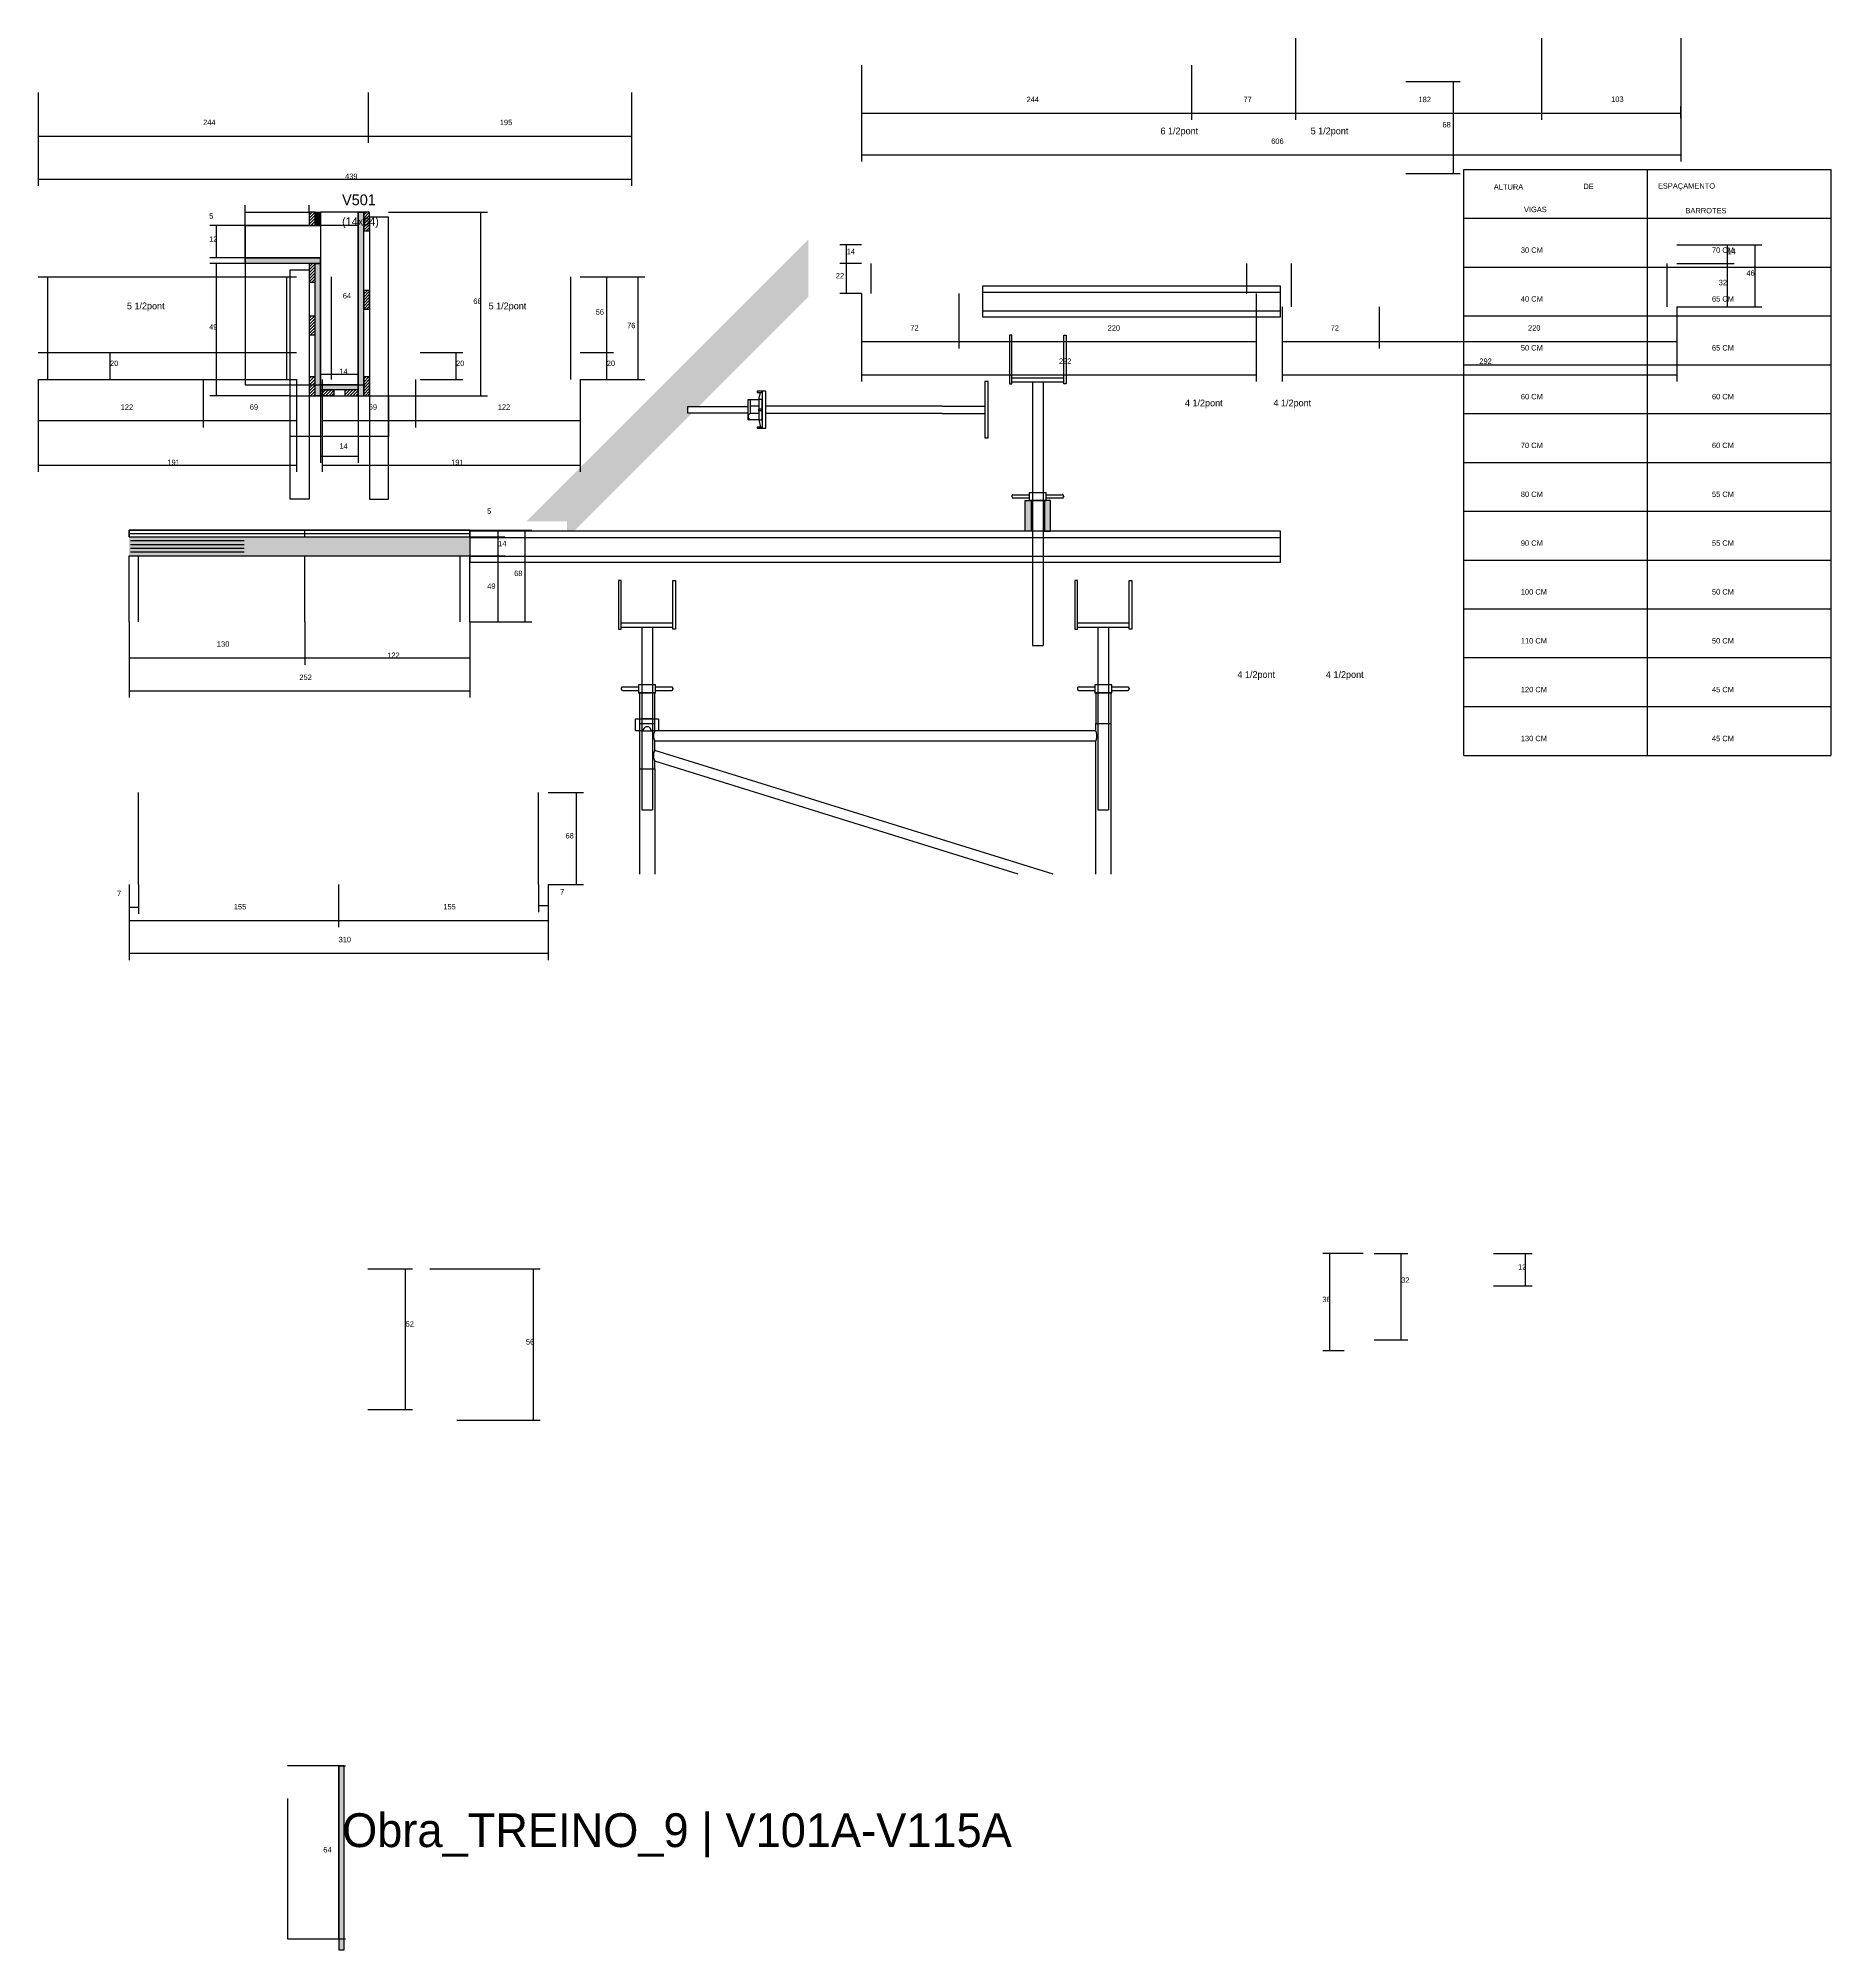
# Model space of a CAD drawing. Header units: metres. Extents: x -2848 to 22762, y -45195 to 1016.
# Drawn here: x 14175 to 15501, y -38686 to -37271 of the extents above; entities that cross this region are included whole.
import ezdxf

# ---------------------------------------------------------------- set-up
doc = ezdxf.new("R2010")
doc.units = ezdxf.units.M
for name, color, linetype in [('BARRA DE ANCORAGEM', 7, 'Continuous'), ('CONCRETO', 251, 'Continuous'), ('COTA', 4, 'Continuous'), ('Cota Seção (2x)', 4, 'Continuous'), ('Demarcação 2', 254, 'Continuous'), ('Escoras', 2, 'Continuous'), ('Forcador', 251, 'Continuous'), ('GARFOS', 7, 'Continuous'), ('Hachura', 253, 'Continuous'), ('LABEL_ID', 3, 'Continuous'), ('Madeira', 126, 'Continuous'), ('NOMENCLATURA', 7, 'Continuous'), ('Painéis', 200, 'Continuous'), ('Perfil Metálico', 251, 'Continuous'), ('SARR_2.2x7', 40, 'Continuous'), ('SARR_3.5x7', 81, 'Continuous'), ('SARR_EDITAR', 141, 'Continuous'), ('Texto Seção', 7, 'Continuous')]:
    doc.layers.add(name, color=color, linetype=linetype)

msp = doc.modelspace()

# ---------------------------------------------------------------- hatches: boundary and pattern name
at = {"layer": 'COTA'}
h = msp.add_hatch(dxfattribs=at)
h.set_pattern_fill('AR-CONC', scale=0.03)
h.paths.add_polyline_path([(14242.4, -37640.4), (14242.4, -37654.4), (14242.4, -37654.4), (14494.4, -37654.4), (14494.4, -37654.4), (14494.4, -37640.4), (14494.4, -37640.4), (14242.4, -37640.4)])
at = {"layer": 'Demarcação 2'}
h = msp.add_hatch(color=8, dxfattribs=at)
h.dxf.hatch_style = 1
h.paths.add_polyline_path([(14744.9, -37462.8), (14744.9, -37420.3), (14536.5, -37628.8), (14566.5, -37628.8), (14566.5, -37636.3), (14571.4, -37636.3), (14659.2, -37548.6), (14655.5, -37548.6), (14655.5, -37544.1), (14663.6, -37544.1)])
at = {"layer": 'Hachura'}
h = msp.add_hatch(dxfattribs=at)
h.set_pattern_fill('ANSI31', scale=0.5)
h.paths.add_polyline_path([(14380, -37400), (14375.6, -37400), (14375.6, -37400), (14375.6, -37410), (14375.6, -37410), (14380, -37410), (14380, -37410), (14380, -37400)])
h = msp.add_hatch(color=8, dxfattribs=at)
h.dxf.hatch_style = 1
h.paths.add_polyline_path([(14380, -37410), (14384, -37410), (14384, -37410), (14384, -37400), (14384, -37400), (14380, -37400), (14380, -37400), (14380, -37410)])
h = msp.add_hatch(color=8, dxfattribs=at)
h.dxf.hatch_style = 1
h.paths.add_polyline_path([(14416, -37400), (14412, -37400), (14412, -37400), (14412, -37536), (14412, -37536), (14416, -37536), (14416, -37536), (14416, -37400)])
h = msp.add_hatch(dxfattribs=at)
h.set_pattern_fill('ANSI31', scale=0.5)
h.paths.add_polyline_path([(14420.4, -37400), (14416, -37400), (14416, -37400), (14416, -37414), (14416, -37414), (14420.4, -37414), (14420.4, -37414), (14420.4, -37400)])
h = msp.add_hatch(color=8, dxfattribs=at)
h.dxf.hatch_style = 1
h.paths.add_polyline_path([(14328.4, -37438), (14328.4, -37434), (14328.4, -37434), (14384, -37434), (14384, -37434), (14384, -37438), (14384, -37438), (14328.4, -37438)])
h = msp.add_hatch(dxfattribs=at)
h.set_pattern_fill('ANSI31', scale=0.5)
h.paths.add_polyline_path([(14380, -37438), (14375.6, -37438), (14375.6, -37438), (14375.6, -37452), (14375.6, -37452), (14380, -37452), (14380, -37452), (14380, -37438)])
h = msp.add_hatch(color=8, dxfattribs=at)
h.dxf.hatch_style = 1
h.paths.add_polyline_path([(14380, -37438), (14384, -37438), (14384, -37438), (14384, -37536), (14384, -37536), (14380, -37536), (14380, -37536), (14380, -37438)])
h = msp.add_hatch(dxfattribs=at)
h.set_pattern_fill('ANSI31', scale=0.5)
h.paths.add_polyline_path([(14420.4, -37458), (14416, -37458), (14416, -37458), (14416, -37472), (14416, -37472), (14420.4, -37472), (14420.4, -37472), (14420.4, -37458)])
h = msp.add_hatch(dxfattribs=at)
h.set_pattern_fill('ANSI31', scale=0.5)
h.paths.add_polyline_path([(14380, -37477), (14375.6, -37477), (14375.6, -37477), (14375.6, -37491), (14375.6, -37491), (14380, -37491), (14380, -37491), (14380, -37477)])
h = msp.add_hatch(dxfattribs=at)
h.set_pattern_fill('ANSI31', scale=0.5)
h.paths.add_polyline_path([(14380, -37522), (14375.6, -37522), (14375.6, -37522), (14375.6, -37536), (14375.6, -37536), (14380, -37536), (14380, -37536), (14380, -37522)])
h = msp.add_hatch(color=8, dxfattribs=at)
h.dxf.hatch_style = 1
h.paths.add_polyline_path([(14384, -37531.6), (14384, -37528), (14384, -37528), (14412, -37528), (14412, -37528), (14412, -37531.6), (14412, -37531.6), (14384, -37531.6)])
h = msp.add_hatch(dxfattribs=at)
h.set_pattern_fill('ANSI31', scale=0.5)
h.paths.add_polyline_path([(14420.4, -37522), (14416, -37522), (14416, -37522), (14416, -37536), (14416, -37536), (14420.4, -37536), (14420.4, -37536), (14420.4, -37522)])
h = msp.add_hatch(dxfattribs=at)
h.set_pattern_fill('ANSI31', scale=0.5)
h.paths.add_polyline_path([(14384, -37536), (14384, -37531.6), (14384, -37531.6), (14394, -37531.6), (14394, -37531.6), (14394, -37536), (14394, -37536), (14384, -37536)])
h = msp.add_hatch(dxfattribs=at)
h.set_pattern_fill('ANSI31', scale=0.5)
h.paths.add_polyline_path([(14412, -37536), (14412, -37531.6), (14412, -37531.6), (14402, -37531.6), (14402, -37531.6), (14402, -37536), (14402, -37536), (14412, -37536)])
h = msp.add_hatch(color=8, dxfattribs=at)
h.dxf.hatch_style = 1
h.paths.add_polyline_path([(14401.6, -38550), (14397.6, -38550), (14397.6, -38550), (14397.6, -38686), (14397.6, -38686), (14401.6, -38686), (14401.6, -38686), (14401.6, -38550)])
at = {"layer": 'Perfil Metálico'}
h = msp.add_hatch(color=8, dxfattribs=at)
h.dxf.hatch_style = 1
h.paths.add_polyline_path([(14905.3, -37636.3), (14909.8, -37636.3), (14909.8, -37613.5), (14905.3, -37613.5)])
h = msp.add_hatch(color=8, dxfattribs=at)
h.dxf.hatch_style = 1
h.paths.add_polyline_path([(14919.7, -37636.3), (14924.2, -37636.3), (14924.2, -37613.5), (14919.7, -37613.5)])

# ---------------------------------------------------------------- linework, layer by layer
at = {"layer": 'BARRA DE ANCORAGEM'}
for p, q in [((14708.4, -37538.8), (14709.5, -37533.5)), ((14710.7, -37532.7), (14710.7, -37560)), ((14700.53, -37550.9), (14700.47, -37551.43)), ((14700.47, -37551.43), (14700.53, -37551.96)), ((14700.7, -37550.39), (14700.53, -37550.9)), ((14700.53, -37551.96), (14700.7, -37552.47)), ((14700.97, -37549.93), (14700.7, -37550.39)), ((14700.7, -37552.47), (14700.97, -37552.93)), ((14701.32, -37549.53), (14700.97, -37549.93)), ((14700.97, -37552.93), (14701.32, -37553.33)), ((14701.76, -37549.22), (14701.32, -37549.53)), ((14701.32, -37553.33), (14701.76, -37553.64)), ((14702.25, -37549), (14701.76, -37549.22)), ((14701.76, -37553.64), (14702.25, -37553.86)), ((14708.4, -37553.9), (14709.5, -37559.2)), ((14744.9, -37543.7), (14713.4, -37543.7)), ((14744.9, -37549), (14713.4, -37549)), ((14843.9, -37543.7), (14744.9, -37543.7)), ((14843.9, -37549), (14744.9, -37549)), ((14843.9, -37543.7), (14875.5, -37543.7)), ((14843.9, -37549), (14875.5, -37549))]:
    msp.add_line(p, q, dxfattribs=at)
for points in [[(14877.9, -37567.2), (14877.9, -37525.5), (14875.5, -37525.5), (14875.5, -37567.2)], [(14710.7, -37532.7), (14707.1, -37532.7), (14707.1, -37533.5), (14710.7, -37533.5)], [(14710.7, -37538.8), (14708.4, -37538.8), (14708.4, -37553.9), (14710.7, -37553.9)], [(14713.4, -37560), (14713.4, -37532.7), (14710.7, -37532.7), (14710.7, -37560)], [(14700.5, -37544.1), (14655.5, -37544.1), (14655.5, -37548.6), (14700.5, -37548.6)], [(14710.7, -37559.2), (14707.1, -37559.2), (14707.1, -37560), (14710.7, -37560)]]:
    msp.add_lwpolyline(points, close=True, dxfattribs=at)
for points in [[(14708.4, -37553.9), (14700.5, -37553.9), (14700.5, -37538.8), (14708.4, -37538.8)], [(14708.4, -37543.7), (14702.2, -37543.7), (14702.2, -37538.8)], [(14708.4, -37549), (14702.2, -37549), (14702.2, -37543.7)], [(14708.4, -37546.8), (14710.7, -37546.8), (14710.7, -37545.9), (14708.4, -37545.9), (14708.4, -37546.8), (14708.4, -37545.9)]]:
    msp.add_lwpolyline(points, dxfattribs=at)
at = {"layer": 'CONCRETO'}
for points in [[(14384, -37434), (14384, -37436), (14384, -37436), (14384, -37528), (14412, -37528), (14412, -37400), (14416, -37400), (14416, -37400), (14384, -37400), (14384, -37410)], [(14412, -37424), (14412, -37424), (14412, -37456), (14412, -37456), (14412, -37528), (14384, -37528), (14384, -37434), (14328.4, -37434), (14328.4, -37410), (14384, -37410)], [(14359.6, -38574), (14359.6, -38576), (14359.6, -38576), (14359.6, -38678), (14397.6, -38678), (14397.6, -38550), (14401.6, -38550), (14401.6, -38550), (14359.6, -38550), (14359.6, -38550)]]:
    msp.add_lwpolyline(points, dxfattribs=at)
for points in [[(14384, -37528), (14416, -37528), (14416, -37400), (14384, -37400)], [(14328.4, -37528), (14412, -37528), (14412, -37410), (14328.4, -37410)]]:
    msp.add_lwpolyline(points, close=True, dxfattribs=at)
at = {"layer": 'COTA'}
for p, q in [((15105.4, -37271.4), (15105.4, -37331.8)), ((15287.4, -37271.4), (15287.4, -37331.8)), ((15390.4, -37271.4), (15390.4, -37362.7)), ((14784.4, -37291.4), (14784.4, -37331.8)), ((14784.4, -37291.4), (14784.4, -37362.7)), ((15028.4, -37291.4), (15028.4, -37331.8)), ((15028.4, -37291.4), (15028.4, -37331.8)), ((15105.4, -37291.4), (15105.4, -37331.8)), ((15287.4, -37291.4), (15287.4, -37331.8)), ((14175.2, -37311.5), (14175.2, -37380.6)), ((14175.2, -37311.5), (14175.2, -37348.8)), ((14419.2, -37311.5), (14419.2, -37348.8)), ((14419.2, -37311.5), (14419.2, -37348.8)), ((14614.2, -37311.5), (14614.2, -37380.6)), ((14614.2, -37311.5), (14614.2, -37348.8)), ((15187, -37303.4), (15227.3, -37303.4)), ((15222.3, -37371.4), (15222.3, -37303.4)), ((14784.4, -37326.8), (15028.4, -37326.8)), ((15028.4, -37326.8), (15105.4, -37326.8)), ((15105.4, -37326.8), (15287.4, -37326.8)), ((15287.4, -37326.8), (15390.4, -37326.8)), ((15390.4, -37330.6), (15390.4, -37321.8)), ((14175.2, -37343.8), (14419.2, -37343.8)), ((14419.2, -37343.8), (14614.2, -37343.8)), ((14784.4, -37357.7), (15390.4, -37357.7)), ((15187, -37371.4), (15227.3, -37371.4)), ((14175.2, -37375.6), (14614.2, -37375.6)), ((14328.4, -37410), (14328.4, -37395)), ((14328.4, -37400), (14375.6, -37400)), ((14375.6, -37400), (14375.6, -37395)), ((14434.4, -37400), (14507.6, -37400)), ((14502.6, -37536), (14502.6, -37400)), ((14328.4, -37410), (14302.2, -37410)), ((14307.2, -37434), (14307.2, -37410)), ((14784.4, -37424.2), (14768.3, -37424.2)), ((14773.3, -37438.2), (14773.3, -37424.2)), ((15387.4, -37424.2), (15430, -37424.2)), ((15387.4, -37424.2), (15450.5, -37424.2)), ((15425, -37438.2), (15425, -37424.2)), ((15445.5, -37470.2), (15445.5, -37424.2)), ((14328.4, -37434), (14302.2, -37434)), ((14366, -37438), (14302.2, -37438)), ((14307.2, -37536), (14307.2, -37438)), ((14784.4, -37438.2), (14768.3, -37438.2)), ((14784.4, -37438.2), (14768.3, -37438.2)), ((14773.3, -37460.2), (14773.3, -37438.2)), ((15387.4, -37438.2), (15430, -37438.2)), ((15387.4, -37438.2), (15430, -37438.2)), ((15425, -37470.2), (15425, -37438.2)), ((14576.2, -37448), (14600.8, -37448)), ((14576.2, -37448), (14624, -37448)), ((14595.8, -37504), (14595.8, -37448)), ((14619, -37524), (14619, -37448)), ((14784.4, -37460.2), (14768.3, -37460.2)), ((14784.4, -37460.2), (14784.4, -37500.9)), ((14784.4, -37460.2), (14784.4, -37525.5)), ((14856.4, -37460.2), (14856.4, -37500.9)), ((14856.4, -37460.2), (14856.4, -37500.9)), ((15076.4, -37460.2), (15076.4, -37500.9)), ((15076.4, -37460.2), (15076.4, -37525.5)), ((15095.4, -37470.2), (15095.4, -37500.9)), ((15095.4, -37470.2), (15095.4, -37525.5)), ((15167.4, -37470.2), (15167.4, -37500.9)), ((15167.4, -37470.2), (15167.4, -37500.9)), ((15387.4, -37470.2), (15387.4, -37500.9)), ((15387.4, -37470.2), (15387.4, -37525.5)), ((15387.4, -37470.2), (15430, -37470.2)), ((15387.4, -37470.2), (15450.5, -37470.2)), ((14784.4, -37495.9), (14856.4, -37495.9)), ((14856.4, -37495.9), (15076.4, -37495.9)), ((15095.4, -37495.9), (15167.4, -37495.9)), ((15167.4, -37495.9), (15387.4, -37495.9)), ((14193.7, -37504), (14233.3, -37504)), ((14228.3, -37524), (14228.3, -37504)), ((14457.7, -37504), (14489.3, -37504)), ((14484.3, -37524), (14484.3, -37504)), ((14576.2, -37504), (14600.8, -37504)), ((14576.2, -37504), (14600.8, -37504)), ((14595.8, -37524), (14595.8, -37504)), ((14175.2, -37524), (14175.2, -37592.3)), ((14175.2, -37524), (14175.2, -37559.4)), ((14193.7, -37524), (14233.3, -37524)), ((14297.2, -37524), (14297.2, -37559.4)), ((14297.2, -37524), (14297.2, -37559.4)), ((14366.2, -37524), (14366.2, -37592.3)), ((14366.2, -37524), (14366.2, -37559.4)), ((14385.2, -37524), (14385.2, -37592.3)), ((14385.2, -37524), (14385.2, -37559.4)), ((14454.2, -37524), (14454.2, -37559.4)), ((14454.2, -37524), (14454.2, -37559.4)), ((14457.7, -37524), (14489.3, -37524)), ((14576.2, -37524), (14576.2, -37592.3)), ((14576.2, -37524), (14576.2, -37559.4)), ((14576.2, -37524), (14600.8, -37524)), ((14576.2, -37524), (14624, -37524)), ((14784.4, -37520.5), (15076.4, -37520.5)), ((15095.4, -37520.5), (15387.4, -37520.5)), ((14361.6, -37536), (14302.2, -37536)), ((14384, -37536), (14384, -37585.7)), ((14412, -37536), (14412, -37585.7)), ((14434.4, -37536), (14507.6, -37536)), ((14175.2, -37554.4), (14297.2, -37554.4)), ((14297.2, -37554.4), (14366.2, -37554.4)), ((14385.2, -37554.4), (14454.2, -37554.4)), ((14454.2, -37554.4), (14576.2, -37554.4)), ((14384, -37580.7), (14412, -37580.7)), ((14175.2, -37587.3), (14366.2, -37587.3)), ((14385.2, -37587.3), (14576.2, -37587.3)), ((14494.4, -37635.4), (14540.4, -37635.4)), ((14494.4, -37635.4), (14520.5, -37635.4)), ((14494.4, -37640.4), (14520.5, -37640.4)), ((14494.4, -37640.4), (14520.5, -37640.4)), ((14515.5, -37640.4), (14515.5, -37635.4)), ((14515.5, -37654.4), (14515.5, -37640.4)), ((14535.4, -37703.4), (14535.4, -37635.4)), ((14494.4, -37654.4), (14520.5, -37654.4)), ((14494.4, -37654.4), (14520.5, -37654.4)), ((14515.5, -37703.4), (14515.5, -37654.4)), ((14242.4, -37703.4), (14242.4, -37735)), ((14242.4, -37703.4), (14242.4, -37759.4)), ((14372.4, -37703.4), (14372.4, -37735)), ((14372.4, -37703.4), (14372.4, -37735)), ((14494.4, -37703.4), (14494.4, -37735)), ((14494.4, -37703.4), (14494.4, -37759.4)), ((14494.4, -37703.4), (14520.5, -37703.4)), ((14494.4, -37703.4), (14540.4, -37703.4)), ((14242.4, -37730), (14372.4, -37730)), ((14372.4, -37730), (14494.4, -37730)), ((14242.4, -37754.4), (14494.4, -37754.4)), ((14552.4, -37829.6), (14578.5, -37829.6)), ((14573.5, -37897.6), (14573.5, -37829.6)), ((14242.4, -37897.6), (14242.4, -37953.6)), ((14242.4, -37897.6), (14242.4, -37919.4)), ((14249.4, -37897.6), (14249.4, -37919.4)), ((14397.4, -37897.6), (14397.4, -37929.2)), ((14545.4, -37897.6), (14545.4, -37918.2)), ((14552.4, -37897.6), (14552.4, -37929.2)), ((14552.4, -37897.6), (14552.4, -37953.6)), ((14552.4, -37897.6), (14578.5, -37897.6)), ((14552.4, -37897.6), (14552.4, -37918.2)), ((14242.4, -37914.4), (14249.4, -37914.4)), ((14397.4, -37924.2), (14552.4, -37924.2)), ((14545.4, -37913.2), (14552.4, -37913.2)), ((14242.4, -37948.6), (14552.4, -37948.6)), ((15155.5, -38170.7), (15125.7, -38170.7)), ((15130.7, -38242.7), (15130.7, -38170.7)), ((15251.9, -38170.7), (15280.5, -38170.7)), ((15275.5, -38194.7), (15275.5, -38170.7)), ((14465, -38182.1), (14546.5, -38182.1)), ((14541.5, -38294.1), (14541.5, -38182.1)), ((15251.9, -38194.7), (15280.5, -38194.7)), ((15141.5, -38242.7), (15125.7, -38242.7)), ((14485, -38294.1), (14546.5, -38294.1))]:
    msp.add_line(p, q, dxfattribs=at)
at = {"layer": 'Cota Seção (2x)'}
for p, q in [((14412, -37528), (14412, -37400)), ((14412, -37400), (14417, -37400)), ((14384, -37536), (14384, -37515)), ((14412, -37536), (14412, -37515)), ((14384, -37520), (14412, -37520)), ((14412, -37528), (14417, -37528)), ((14242.4, -37897.6), (14242.4, -37929.2)), ((14397.4, -37897.6), (14397.4, -37929.2)), ((14242.4, -37924.2), (14397.4, -37924.2)), ((15163.6, -38170.7), (15188.6, -38170.7)), ((15183.6, -38234.7), (15183.6, -38170.7)), ((14419, -38182.1), (14452, -38182.1)), ((14447, -38286.1), (14447, -38182.1)), ((15163.6, -38234.7), (15188.6, -38234.7)), ((14419, -38286.1), (14452, -38286.1)), ((14397.6, -38678), (14397.6, -38550)), ((14397.6, -38550), (14402.6, -38550)), ((14397.6, -38678), (14402.6, -38678))]:
    msp.add_line(p, q, dxfattribs=at)
at = {"layer": 'Escoras'}
for p, q in [((14920.4, -37613.5), (14909.1, -37613.5)), ((14620.1, -37755.9), (14620.1, -37890)), ((14631.3, -37755.9), (14620.1, -37755.9)), ((14631.3, -37778.4), (14631.3, -37755.9)), ((14968.8, -37755.9), (14957.6, -37755.9)), ((14957.6, -37755.9), (14957.6, -37778.4)), ((14968.8, -37755.9), (14968.8, -37890)), ((14617.2, -37775), (14634.1, -37775)), ((14617.2, -37783.8), (14617.2, -37775)), ((14617.2, -37783.8), (14622.8, -37783.8)), ((14620.1, -37778.4), (14631.3, -37778.4)), ((14629.6, -37775), (14621.7, -37775)), ((14622.86, -37783.04), (14622.76, -37783.8)), ((14623.15, -37782.34), (14622.86, -37783.04)), ((14623.62, -37781.73), (14623.15, -37782.34)), ((14624.22, -37781.27), (14623.62, -37781.73)), ((14624.93, -37780.97), (14624.22, -37781.27)), ((14625.69, -37780.87), (14624.93, -37780.97)), ((14626.44, -37780.97), (14625.69, -37780.87)), ((14627.15, -37781.27), (14626.44, -37780.97)), ((14627.76, -37781.73), (14627.15, -37781.27)), ((14628.22, -37782.34), (14627.76, -37781.73)), ((14628.51, -37783.04), (14628.22, -37782.34)), ((14628.61, -37783.8), (14628.51, -37783.04)), ((14628.6, -37783.8), (14634.1, -37783.8)), ((14631.3, -37784), (14631.3, -37778.4)), ((14634.1, -37775), (14634.1, -37783.8)), ((14957.6, -37778.4), (14968.8, -37778.4)), ((14957.6, -37784), (14957.6, -37778.4)), ((14629.6, -37784.1), (14621.7, -37784.1)), ((14630.43, -37787.19), (14630.4, -37787.85)), ((14630.4, -37787.85), (14630.43, -37788.51)), ((14630.5, -37786.53), (14630.43, -37787.19)), ((14630.43, -37788.51), (14630.5, -37789.17)), ((14630.63, -37785.88), (14630.5, -37786.53)), ((14630.5, -37789.17), (14630.63, -37789.81)), ((14630.81, -37785.25), (14630.63, -37785.88)), ((14630.63, -37789.81), (14630.81, -37790.45)), ((14631.04, -37784.62), (14630.81, -37785.25)), ((14630.81, -37790.45), (14631.04, -37791.07)), ((14631.31, -37784.02), (14631.04, -37784.62)), ((14631.04, -37791.07), (14631.31, -37791.67)), ((14631.31, -37798.03), (14631.04, -37798.7)), ((14957.6, -37784), (14631.3, -37784)), ((14957.6, -37791.7), (14631.3, -37791.7)), ((14631.3, -37798), (14631.3, -37791.7)), ((14957.84, -37784.62), (14957.56, -37784.02)), ((14957.56, -37791.67), (14957.84, -37791.07)), ((14957.6, -37890), (14957.6, -37791.7)), ((14958.06, -37785.25), (14957.84, -37784.62)), ((14957.84, -37791.07), (14958.06, -37790.45)), ((14958.24, -37785.88), (14958.06, -37785.25)), ((14958.06, -37790.45), (14958.24, -37789.81)), ((14958.37, -37786.53), (14958.24, -37785.88)), ((14958.24, -37789.81), (14958.37, -37789.17)), ((14958.45, -37787.19), (14958.37, -37786.53)), ((14958.37, -37789.17), (14958.45, -37788.51)), ((14958.47, -37787.85), (14958.45, -37787.19)), ((14958.45, -37788.51), (14958.47, -37787.85)), ((14620.1, -37812.1), (14631.3, -37812.1)), ((14630.42, -37801.55), (14630.4, -37802.28)), ((14630.4, -37802.28), (14630.42, -37803)), ((14630.5, -37800.82), (14630.42, -37801.55)), ((14630.42, -37803), (14630.5, -37803.73)), ((14630.63, -37800.1), (14630.5, -37800.82)), ((14630.5, -37803.73), (14630.63, -37804.45)), ((14630.81, -37799.4), (14630.63, -37800.1)), ((14630.63, -37804.45), (14630.81, -37805.16)), ((14631.04, -37798.7), (14630.81, -37799.4)), ((14630.81, -37805.16), (14631.04, -37805.85)), ((14631.04, -37805.85), (14631.31, -37806.52)), ((14926.1, -37890), (14631.3, -37798.5)), ((14900.3, -37890), (14631.3, -37806.5)), ((14631.3, -37812.1), (14631.3, -37806.5)), ((14631.3, -37812.1), (14631.3, -37890))]:
    msp.add_line(p, q, dxfattribs=at)
at = {"layer": 'Forcador'}
for p, q in [((14895.6, -37522.6), (14933.9, -37522.6)), ((14895.6, -37525.8), (14933.9, -37525.8)), ((14910.8, -37525.8), (14910.8, -37636.3)), ((14918.7, -37525.8), (14918.7, -37636.3)), ((14895.6, -37610.2), (14895.6, -37610.6)), ((14895.62, -37610.04), (14895.61, -37610.17)), ((14895.61, -37610.62), (14895.62, -37610.76)), ((14895.64, -37609.91), (14895.62, -37610.04)), ((14895.62, -37610.76), (14895.64, -37610.89)), ((14895.69, -37609.79), (14895.64, -37609.91)), ((14895.64, -37610.89), (14895.69, -37611.01)), ((14895.75, -37609.67), (14895.69, -37609.79)), ((14895.69, -37611.01), (14895.75, -37611.13)), ((14895.82, -37609.56), (14895.75, -37609.67)), ((14895.75, -37611.13), (14895.82, -37611.24)), ((14895.91, -37609.46), (14895.82, -37609.56)), ((14895.82, -37611.24), (14895.91, -37611.34)), ((14896.01, -37609.37), (14895.91, -37609.46)), ((14895.91, -37611.34), (14896.01, -37611.43)), ((14896.12, -37609.3), (14896.01, -37609.37)), ((14896.01, -37611.43), (14896.12, -37611.5)), ((14896.24, -37609.24), (14896.12, -37609.3)), ((14896.12, -37611.5), (14896.24, -37611.56)), ((14896.36, -37609.2), (14896.24, -37609.24)), ((14896.24, -37611.56), (14896.36, -37611.6)), ((14896.49, -37609.17), (14896.36, -37609.2)), ((14896.36, -37611.6), (14896.49, -37611.63)), ((14896.62, -37609.16), (14896.49, -37609.17)), ((14896.49, -37611.63), (14896.62, -37611.64)), ((14896.6, -37609.2), (14908.4, -37609.2)), ((14896.6, -37611.6), (14908.4, -37611.6)), ((14921, -37609.2), (14932.8, -37609.2)), ((14921, -37611.6), (14932.8, -37611.6)), ((14932.98, -37609.17), (14932.85, -37609.16)), ((14932.85, -37611.64), (14932.98, -37611.63)), ((14933.11, -37609.2), (14932.98, -37609.17)), ((14932.98, -37611.63), (14933.11, -37611.6)), ((14933.23, -37609.24), (14933.11, -37609.2)), ((14933.11, -37611.6), (14933.23, -37611.56)), ((14933.35, -37609.3), (14933.23, -37609.24)), ((14933.23, -37611.56), (14933.35, -37611.5)), ((14933.46, -37609.37), (14933.35, -37609.3)), ((14933.35, -37611.5), (14933.46, -37611.43)), ((14933.56, -37609.46), (14933.46, -37609.37)), ((14933.46, -37611.43), (14933.56, -37611.34)), ((14933.65, -37609.56), (14933.56, -37609.46)), ((14933.56, -37611.34), (14933.65, -37611.24)), ((14933.72, -37609.67), (14933.65, -37609.56)), ((14933.65, -37611.24), (14933.72, -37611.13)), ((14933.78, -37609.79), (14933.72, -37609.67)), ((14933.72, -37611.13), (14933.78, -37611.01)), ((14933.83, -37609.91), (14933.78, -37609.79)), ((14933.78, -37611.01), (14933.83, -37610.89)), ((14933.85, -37610.04), (14933.83, -37609.91)), ((14933.83, -37610.89), (14933.85, -37610.76)), ((14933.86, -37610.17), (14933.85, -37610.04)), ((14933.85, -37610.76), (14933.86, -37610.62)), ((14933.9, -37610.2), (14933.9, -37610.6)), ((14910.8, -37636.3), (14910.8, -37659.1)), ((14918.7, -37636.3), (14918.7, -37659.1)), ((14910.8, -37659.1), (14910.8, -37720.8)), ((14918.7, -37659.1), (14918.7, -37720.8)), ((14606.6, -37704.1), (14644.8, -37704.1)), ((14606.6, -37707.3), (14644.8, -37707.3)), ((14621.7, -37707.3), (14621.7, -37842.3)), ((14629.6, -37707.3), (14629.6, -37842.3)), ((14944.1, -37704.1), (14982.3, -37704.1)), ((14944.1, -37707.3), (14982.3, -37707.3)), ((14959.2, -37707.3), (14959.2, -37842.3)), ((14967.1, -37707.3), (14967.1, -37842.3)), ((14910.8, -37720.8), (14918.7, -37720.8)), ((14606.57, -37752.39), (14606.56, -37752.52)), ((14606.56, -37752.97), (14606.57, -37753.11)), ((14606.6, -37752.26), (14606.57, -37752.39)), ((14606.57, -37753.11), (14606.6, -37753.24)), ((14606.64, -37752.14), (14606.6, -37752.26)), ((14606.6, -37752.5), (14606.6, -37753)), ((14606.6, -37753.24), (14606.64, -37753.36)), ((14606.7, -37752.02), (14606.64, -37752.14)), ((14606.64, -37753.36), (14606.7, -37753.48)), ((14606.77, -37751.91), (14606.7, -37752.02)), ((14606.7, -37753.48), (14606.77, -37753.59)), ((14606.86, -37751.81), (14606.77, -37751.91)), ((14606.77, -37753.59), (14606.86, -37753.69)), ((14606.96, -37751.72), (14606.86, -37751.81)), ((14606.86, -37753.69), (14606.96, -37753.78)), ((14607.07, -37751.65), (14606.96, -37751.72)), ((14606.96, -37753.78), (14607.07, -37753.85)), ((14607.19, -37751.59), (14607.07, -37751.65)), ((14607.07, -37753.85), (14607.19, -37753.91)), ((14607.31, -37751.55), (14607.19, -37751.59)), ((14607.19, -37753.91), (14607.31, -37753.95)), ((14607.44, -37751.52), (14607.31, -37751.55)), ((14607.31, -37753.95), (14607.44, -37753.98)), ((14607.57, -37751.51), (14607.44, -37751.52)), ((14607.44, -37753.98), (14607.57, -37753.99)), ((14607.6, -37751.5), (14619.4, -37751.5)), ((14607.6, -37754), (14619.4, -37754)), ((14632, -37751.5), (14643.8, -37751.5)), ((14632, -37754), (14643.8, -37754)), ((14643.93, -37751.52), (14643.8, -37751.51)), ((14643.8, -37753.99), (14643.93, -37753.98)), ((14644.06, -37751.55), (14643.93, -37751.52)), ((14643.93, -37753.98), (14644.06, -37753.95)), ((14644.19, -37751.59), (14644.06, -37751.55)), ((14644.06, -37753.95), (14644.19, -37753.91)), ((14644.31, -37751.65), (14644.19, -37751.59)), ((14644.19, -37753.91), (14644.31, -37753.85)), ((14644.42, -37751.72), (14644.31, -37751.65)), ((14644.31, -37753.85), (14644.42, -37753.78)), ((14644.52, -37751.81), (14644.42, -37751.72)), ((14644.42, -37753.78), (14644.52, -37753.69)), ((14644.6, -37751.91), (14644.52, -37751.81)), ((14644.52, -37753.69), (14644.6, -37753.59)), ((14644.68, -37752.02), (14644.6, -37751.91)), ((14644.6, -37753.59), (14644.68, -37753.48)), ((14644.73, -37752.14), (14644.68, -37752.02)), ((14644.68, -37753.48), (14644.73, -37753.36)), ((14644.78, -37752.26), (14644.73, -37752.14)), ((14644.73, -37753.36), (14644.78, -37753.24)), ((14644.8, -37752.39), (14644.78, -37752.26)), ((14644.78, -37753.24), (14644.8, -37753.11)), ((14644.81, -37752.52), (14644.8, -37752.39)), ((14644.8, -37752.5), (14644.8, -37753)), ((14644.8, -37753.11), (14644.81, -37752.97)), ((14944.07, -37752.39), (14944.06, -37752.52)), ((14944.06, -37752.97), (14944.07, -37753.11)), ((14944.1, -37752.26), (14944.07, -37752.39)), ((14944.07, -37753.11), (14944.1, -37753.24)), ((14944.14, -37752.14), (14944.1, -37752.26)), ((14944.1, -37752.5), (14944.1, -37753)), ((14944.1, -37753.24), (14944.14, -37753.36)), ((14944.2, -37752.02), (14944.14, -37752.14)), ((14944.14, -37753.36), (14944.2, -37753.48)), ((14944.27, -37751.91), (14944.2, -37752.02)), ((14944.2, -37753.48), (14944.27, -37753.59)), ((14944.36, -37751.81), (14944.27, -37751.91)), ((14944.27, -37753.59), (14944.36, -37753.69)), ((14944.46, -37751.72), (14944.36, -37751.81)), ((14944.36, -37753.69), (14944.46, -37753.78)), ((14944.57, -37751.65), (14944.46, -37751.72)), ((14944.46, -37753.78), (14944.57, -37753.85)), ((14944.69, -37751.59), (14944.57, -37751.65)), ((14944.57, -37753.85), (14944.69, -37753.91)), ((14944.81, -37751.55), (14944.69, -37751.59)), ((14944.69, -37753.91), (14944.81, -37753.95)), ((14944.94, -37751.52), (14944.81, -37751.55)), ((14944.81, -37753.95), (14944.94, -37753.98)), ((14945.07, -37751.51), (14944.94, -37751.52)), ((14944.94, -37753.98), (14945.07, -37753.99)), ((14945.1, -37751.5), (14956.9, -37751.5)), ((14945.1, -37754), (14956.9, -37754)), ((14969.5, -37751.5), (14981.3, -37751.5)), ((14969.5, -37754), (14981.3, -37754)), ((14981.43, -37751.52), (14981.3, -37751.51)), ((14981.3, -37753.99), (14981.43, -37753.98)), ((14981.56, -37751.55), (14981.43, -37751.52)), ((14981.43, -37753.98), (14981.56, -37753.95)), ((14981.69, -37751.59), (14981.56, -37751.55)), ((14981.56, -37753.95), (14981.69, -37753.91)), ((14981.81, -37751.65), (14981.69, -37751.59)), ((14981.69, -37753.91), (14981.81, -37753.85)), ((14981.92, -37751.72), (14981.81, -37751.65)), ((14981.81, -37753.85), (14981.92, -37753.78)), ((14982.02, -37751.81), (14981.92, -37751.72)), ((14981.92, -37753.78), (14982.02, -37753.69)), ((14982.1, -37751.91), (14982.02, -37751.81)), ((14982.02, -37753.69), (14982.1, -37753.59)), ((14982.18, -37752.02), (14982.1, -37751.91)), ((14982.1, -37753.59), (14982.18, -37753.48)), ((14982.23, -37752.14), (14982.18, -37752.02)), ((14982.18, -37753.48), (14982.23, -37753.36)), ((14982.28, -37752.26), (14982.23, -37752.14)), ((14982.23, -37753.36), (14982.28, -37753.24)), ((14982.3, -37752.39), (14982.28, -37752.26)), ((14982.28, -37753.24), (14982.3, -37753.11)), ((14982.31, -37752.52), (14982.3, -37752.39)), ((14982.3, -37752.5), (14982.3, -37753)), ((14982.3, -37753.11), (14982.31, -37752.97)), ((14621.7, -37842.3), (14629.6, -37842.3)), ((14959.2, -37842.3), (14967.1, -37842.3))]:
    msp.add_line(p, q, dxfattribs=at)
for points in [[(14893.7, -37491.1), (14893.7, -37527.1), (14895.6, -37527.1), (14895.6, -37491.1)], [(14935.8, -37491.1), (14935.8, -37527.1), (14933.9, -37527.1), (14933.9, -37491.1)], [(14908.4, -37607.7), (14908.4, -37613.5), (14921, -37613.5), (14921, -37607.7)], [(14604.6, -37672.6), (14604.6, -37708.6), (14606.6, -37708.6), (14606.6, -37672.6)], [(14646.7, -37672.6), (14646.7, -37708.6), (14644.8, -37708.6), (14644.8, -37672.6)], [(14942.1, -37672.6), (14942.1, -37708.6), (14944.1, -37708.6), (14944.1, -37672.6)], [(14984.2, -37672.6), (14984.2, -37708.6), (14982.3, -37708.6), (14982.3, -37672.6)], [(14619.4, -37750), (14619.4, -37755.9), (14632, -37755.9), (14632, -37750)], [(14956.9, -37750), (14956.9, -37755.9), (14969.5, -37755.9), (14969.5, -37750)]]:
    msp.add_lwpolyline(points, close=True, dxfattribs=at)
at = {"layer": 'GARFOS'}
for p, q in [((15229.9, -37802.1), (15229.9, -37368.5)), ((15229.9, -37368.5), (15501.4, -37368.5)), ((15365.6, -37368.5), (15365.6, -37802.1)), ((15501.4, -37368.5), (15501.4, -37802.1)), ((15229.9, -37404.6), (15501.4, -37404.6)), ((15229.9, -37440.7), (15501.4, -37440.7)), ((15229.9, -37476.9), (15501.4, -37476.9)), ((15229.9, -37513), (15501.4, -37513)), ((15229.9, -37549.1), (15501.4, -37549.1)), ((15229.9, -37585.3), (15501.4, -37585.3)), ((15229.9, -37621.4), (15501.4, -37621.4)), ((15229.9, -37657.6), (15501.4, -37657.6)), ((15229.9, -37693.7), (15501.4, -37693.7)), ((15229.9, -37729.8), (15501.4, -37729.8)), ((15229.9, -37766), (15501.4, -37766)), ((15229.9, -37802.1), (15501.4, -37802.1))]:
    msp.add_line(p, q, dxfattribs=at)
at = {"layer": 'Madeira'}
for points in [[(14380, -37400), (14375.6, -37400), (14375.6, -37410), (14380, -37410)], [(14420.4, -37400), (14416, -37400), (14416, -37414), (14420.4, -37414)], [(14380, -37438), (14375.6, -37438), (14375.6, -37452), (14380, -37452)], [(14420.4, -37458), (14416, -37458), (14416, -37472), (14420.4, -37472)], [(14380, -37477), (14375.6, -37477), (14375.6, -37491), (14380, -37491)], [(14380, -37522), (14375.6, -37522), (14375.6, -37536), (14380, -37536)], [(14420.4, -37522), (14416, -37522), (14416, -37536), (14420.4, -37536)], [(14384, -37536), (14384, -37531.6), (14394, -37531.6), (14394, -37536)], [(14412, -37536), (14412, -37531.6), (14402, -37531.6), (14402, -37536)]]:
    msp.add_lwpolyline(points, close=True, dxfattribs=at)
at = {"layer": 'Painéis'}
for p, q in [((14412, -37536), (14412, -37400)), ((14328.4, -37434), (14384, -37434)), ((14328.4, -37438), (14328.4, -37434)), ((14384, -37438), (14384, -37434)), ((14384, -37536), (14384, -37438)), ((14175.2, -37448), (14366.2, -37448)), ((14175.2, -37504), (14366.2, -37504)), ((14175.2, -37524), (14366.2, -37524)), ((14384, -37528), (14412, -37528)), ((14384, -37531.6), (14384, -37528)), ((14412, -37531.6), (14412, -37528)), ((14242.4, -37635.4), (14494.4, -37635.4)), ((14242.4, -37640.4), (14242.4, -37635.4)), ((14242.4, -37640.4), (14494.4, -37640.4)), ((14372.4, -37640.4), (14372.4, -37635.4)), ((14242.4, -37654.4), (14494.4, -37654.4)), ((14242.4, -37703.4), (14242.4, -37654.4)), ((14372.4, -37703.4), (14372.4, -37654.4)), ((14494.4, -37703.4), (14494.4, -37654.4))]:
    msp.add_line(p, q, dxfattribs=at)
for points in [[(14380, -37400), (14384, -37400), (14384, -37410), (14380, -37410)], [(14416, -37400), (14412, -37400), (14412, -37536), (14416, -37536)], [(14328.4, -37438), (14328.4, -37434), (14384, -37434), (14384, -37438)], [(14380, -37438), (14384, -37438), (14384, -37536), (14380, -37536)], [(14384, -37531.6), (14384, -37528), (14412, -37528), (14412, -37531.6)], [(14494.4, -37635.4), (14242.4, -37635.4), (14242.4, -37640.4), (14494.4, -37640.4)], [(14401.6, -38550), (14397.6, -38550), (14397.6, -38686), (14401.6, -38686)]]:
    msp.add_lwpolyline(points, close=True, dxfattribs=at)
at = {"layer": 'Perfil Metálico'}
for p, q in [((14873.9, -37459.3), (15094.4, -37459.3)), ((14873.9, -37473.1), (15094.4, -37473.1)), ((14494.4, -37640.8), (15094.4, -37640.8)), ((14494.4, -37654.6), (15094.4, -37654.6))]:
    msp.add_line(p, q, dxfattribs=at)
for points in [[(14873.9, -37477.6), (15094.4, -37477.6), (15094.4, -37454.8), (14873.9, -37454.8)], [(14909.8, -37636.3), (14905.3, -37636.3), (14905.3, -37613.5), (14909.8, -37613.5)], [(14919.7, -37636.3), (14924.2, -37636.3), (14924.2, -37613.5), (14919.7, -37613.5)], [(14494.4, -37659.1), (15094.4, -37659.1), (15094.4, -37636.3), (14494.4, -37636.3)]]:
    msp.add_lwpolyline(points, close=True, dxfattribs=at)
at = {"layer": 'SARR_2.2x7'}
for p, q in [((14791.4, -37460.2), (14791.4, -37438.2)), ((15069.4, -37460.2), (15069.4, -37438.2)), ((15102.4, -37470.2), (15102.4, -37438.2)), ((15380.4, -37470.2), (15380.4, -37438.2)), ((14182.2, -37504), (14182.2, -37448)), ((14359.2, -37504), (14359.2, -37448)), ((14392.2, -37504), (14392.2, -37448)), ((14569.2, -37504), (14569.2, -37448)), ((14182.2, -37524), (14182.2, -37504)), ((14359.2, -37524), (14359.2, -37504)), ((14392.2, -37524), (14392.2, -37504)), ((14569.2, -37524), (14569.2, -37504)), ((14243.4, -37643.2), (14327.6, -37643.2)), ((14243.4, -37646), (14327.6, -37646)), ((14243.4, -37648.8), (14327.6, -37648.8)), ((14243.4, -37651.6), (14327.6, -37651.6)), ((14249.4, -37703.4), (14249.4, -37654.4)), ((14487.4, -37703.4), (14487.4, -37654.4)), ((14249.4, -37897.6), (14249.4, -37829.6)), ((14545.4, -37897.6), (14545.4, -37829.6))]:
    msp.add_line(p, q, dxfattribs=at)
at = {"layer": 'SARR_3.5x7'}
for points in [[(14434.4, -37403.9), (14420.4, -37403.9), (14420.4, -37612.5), (14434.4, -37612.5)], [(14361.6, -37442.8), (14375.6, -37442.8), (14375.6, -37612.5), (14361.6, -37612.5)], [(14361.6, -37536), (14434.4, -37536), (14434.4, -37566.1), (14361.6, -37566.1)]]:
    msp.add_lwpolyline(points, close=True, dxfattribs=at)
at = {"layer": 'SARR_EDITAR'}
for p, q in [((14242.4, -37637.9), (14372.4, -37637.9)), ((14372.4, -37637.9), (14494.4, -37637.9))]:
    msp.add_line(p, q, dxfattribs=at)

# ---------------------------------------------------------------- texts
at = {"layer": 'COTA'}
for s, p in [('244', (14906.4, -37318.7)), ('77', (15066.9, -37318.7)), ('182', (15196.4, -37318.7)), ('103', (15338.9, -37318.5)), ('244', (14297.2, -37335.7)), ('195', (14516.7, -37335.7)), ('68', (15214.1, -37337.4)), ('606', (15087.4, -37349.6)), ('439', (14402.2, -37375.6)), ('5', (14301.7, -37405)), ('12', (14301.7, -37422)), ('14', (14773.3, -37431.2)), ('14', (15425, -37431.2)), ('46', (15439, -37447.2)), ('22', (14765.3, -37449.2)), ('32', (15418.5, -37454.2)), ('68', (14497.1, -37468)), ('56', (14587.6, -37476)), ('49', (14301.7, -37487)), ('76', (14610.9, -37486)), ('72', (14820.4, -37487.8)), ('220', (14966.4, -37487.8)), ('72', (15131.4, -37487.8)), ('220', (15277.4, -37487.8)), ('20', (14228.3, -37514)), ('20', (14484.3, -37514)), ('20', (14595.8, -37514)), ('292', (14930.4, -37512.4)), ('292', (15241.4, -37512.4)), ('122', (14236.2, -37546.4)), ('69', (14331.7, -37546.3)), ('69', (14419.7, -37546.3)), ('122', (14515.2, -37546.4)), ('14', (14398, -37575.2)), ('191', (14270.7, -37587.3)), ('191', (14480.7, -37587.3)), ('5', (14507.3, -37623.4)), ('14', (14515.5, -37647.4)), ('68', (14527.3, -37669.4)), ('49', (14507.4, -37678.9)), ('130', (14307.4, -37721.7)), ('122', (14433.4, -37730)), ('252', (14368.4, -37746.3)), ('68', (14565.3, -37863.6)), ('7', (14233.5, -37906.3)), ('7', (14561.3, -37905.1)), ('155', (14474.9, -37916.1)), ('310', (14397.4, -37940.4)), ('12', (15270, -38182.7)), ('36', (15125.2, -38206.7)), ('56', (14536, -38238.1))]:
    msp.add_text(s, height=4, dxfattribs=at).set_placement(p)
at = {"layer": 'Cota Seção (2x)'}
for s, p in [('64', (14400.5, -37464)), ('14', (14398, -37520)), ('155', (14319.9, -37916.1)), ('32', (15183.6, -38192.4)), ('52', (14447, -38224.9)), ('64', (14386.1, -38614))]:
    msp.add_text(s, height=4, dxfattribs=at).set_placement(p)
at = {"layer": 'GARFOS'}
for s, p in [('ALTURA   ', (15252.1, -37383.4)), ('DE', (15318.4, -37383)), ('ESPAÇAMENTO', (15373.5, -37382.7)), ('VIGAS', (15274.4, -37400.1)), ('BARROTES', (15393.9, -37401)), ('30 CM', (15272.1, -37430.2)), ('70 CM', (15413.5, -37430.2)), ('40 CM', (15272.1, -37466.3)), ('65 CM', (15413.5, -37466.3)), ('50 CM', (15272.1, -37502.5)), ('65 CM', (15413.5, -37502.5)), ('60 CM', (15272.1, -37538.6)), ('60 CM', (15413.5, -37538.6)), ('70 CM', (15272.1, -37574.7)), ('60 CM', (15413.5, -37574.7)), ('80 CM', (15272.1, -37610.9)), ('55 CM', (15413.5, -37610.9)), ('90 CM', (15272.1, -37647)), ('55 CM', (15413.5, -37647)), ('100 CM', (15272.1, -37683.1)), ('50 CM', (15413.5, -37683.1)), ('110 CM', (15272.1, -37719.3)), ('50 CM', (15413.5, -37719.3)), ('120 CM', (15272.1, -37755.4)), ('45 CM', (15413.5, -37755.4)), ('130 CM', (15272.1, -37791.6)), ('45 CM', (15413.5, -37791.6))]:
    msp.add_text(s, height=4, dxfattribs=at).set_placement(p)
at = {"layer": 'LABEL_ID'}
msp.add_text('Obra_TREINO_9 | V101A-V115A', height=25, dxfattribs=at).set_placement((14400, -38610))
at = {"layer": 'NOMENCLATURA'}
for s, p in [('6 1/2pont', (15005.5, -37342.5)), ('5 1/2pont', (15116.6, -37342.5)), ('5 1/2pont', (14240.8, -37472)), ('5 1/2pont', (14508.4, -37472)), ('4 1/2pont', (15023.6, -37543.8)), ('4 1/2pont', (15089.1, -37543.8)), ('4 1/2pont', (15062.4, -37744.8)), ('4 1/2pont', (15127.9, -37744.8))]:
    msp.add_text(s, height=5, dxfattribs=at).set_placement(p)
at = {"layer": 'Texto Seção'}
for s, height, p in [('V501', 8, (14400, -37395)), ('(14x64)', 6, (14400, -37410))]:
    msp.add_text(s, height=height, dxfattribs=at).set_placement(p)

doc.saveas('drawing.dxf')
